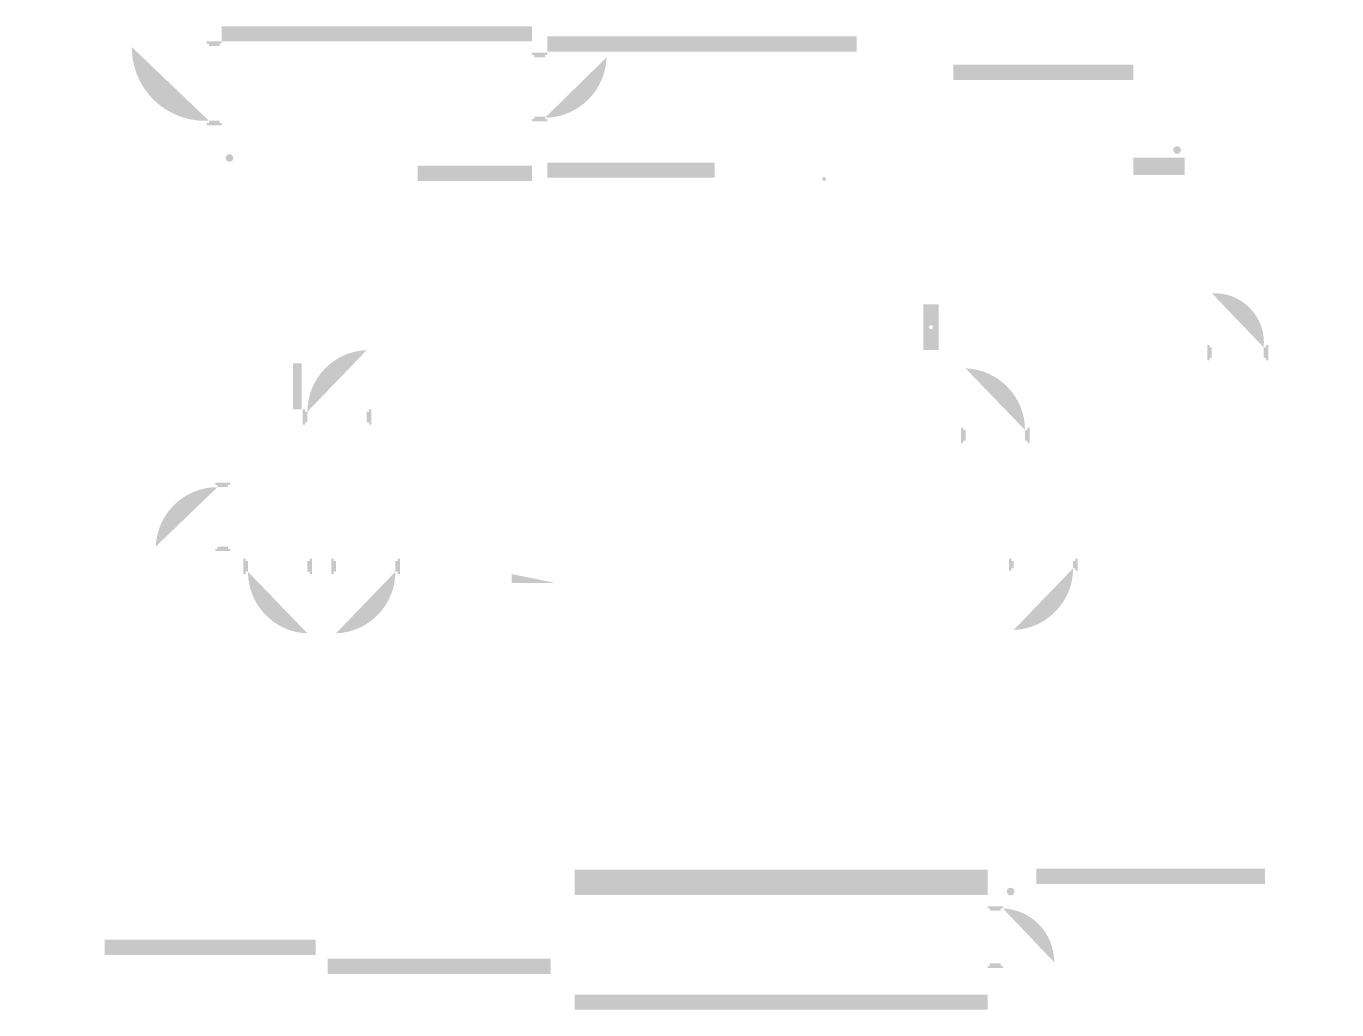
# Model space of a CAD drawing. Header units: inches. Extents: x -55157 to -7160, y -122257 to -52101.
# Drawn here: x -53835 to -36635, y -65011 to -52101 of the extents above; entities that cross this region are included whole.
import ezdxf

# ---------------------------------------------------------------- set-up
doc = ezdxf.new("R2010")
doc.units = ezdxf.units.IN
doc.header["$LTSCALE"] = 50
doc.header["$MEASUREMENT"] = 0
doc.layers.add('07-DIM WAL', color=5, linetype='Continuous')

msp = doc.modelspace()

# ---------------------------------------------------------------- hatches: boundary and pattern name
at = {"layer": '07-DIM WAL'}
h = msp.add_hatch(dxfattribs=at)
h.set_pattern_fill('ANSI31', color=8)
edge = h.paths.add_edge_path()
edge.add_line((-51267.686, -52101.457), (-51267.686, -52301.457))
edge = h.paths.add_edge_path()
edge.add_line((-52504.967, -53931.457), (-51467.686, -53931.457))
edge = h.paths.add_edge_path()
edge.add_line((-51267.686, -53931.457), (-50964.967, -53931.457))
edge = h.paths.add_edge_path()
edge.add_line((-49504.967, -53931.457), (-48697.686, -53931.457))
edge = h.paths.add_edge_path()
edge.add_line((-47197.686, -57571.457), (-47197.686, -53350.457))
edge = h.paths.add_edge_path()
edge.add_line((-48697.686, -54131.457), (-48697.686, -53931.457))
edge = h.paths.add_edge_path()
edge.add_line((-47197.686, -52450.457), (-47197.686, -52101.457))
edge = h.paths.add_edge_path()
edge.add_line((-46997.686, -52101.457), (-47197.686, -52101.457))
edge = h.paths.add_edge_path()
edge.add_line((-51467.686, -52101.457), (-51467.686, -52301.457))
edge = h.paths.add_edge_path()
edge.add_line((-51397.686, -54131.457), (-50964.967, -54131.457))
edge = h.paths.add_edge_path()
edge.add_line((-49504.967, -54131.457), (-49304.967, -54131.457))
edge = h.paths.add_edge_path()
edge.add_line((-49089.686, -54131.457), (-48697.686, -54131.457))
edge = h.paths.add_edge_path()
edge.add_line((-47197.686, -57571.457), (-46636.686, -57571.457))
edge = h.paths.add_edge_path()
edge.add_line((-46997.686, -57351.457), (-46997.686, -53350.457))
edge = h.paths.add_edge_path()
edge.add_line((-44797.686, -54091.457), (-44797.686, -53891.457))
edge = h.paths.add_edge_path()
edge.add_line((-46997.686, -52450.457), (-46997.686, -52101.457))
edge = h.paths.add_edge_path()
edge.add_line((-41861.686, -57351.457), (-41861.686, -54091.457))
edge = h.paths.add_edge_path()
edge.add_line((-43027.686, -54091.457), (-43027.686, -53891.457))
edge = h.paths.add_edge_path()
edge.add_line((-41861.686, -53481.457), (-41861.686, -52436.457))
edge = h.paths.add_edge_path()
edge.add_line((-44707.686, -53891.457), (-44707.686, -52436.457))
edge = h.paths.add_edge_path()
edge.add_line((-49089.686, -57331.457), (-49089.686, -54131.457))
edge = h.paths.add_edge_path()
edge.add_line((-49304.967, -54131.457), (-49504.967, -54131.457))
edge = h.paths.add_edge_path()
edge.add_line((-50964.967, -54131.457), (-52304.967, -54131.457))
edge = h.paths.add_edge_path()
edge.add_line((-52304.967, -54131.457), (-52304.967, -57131.457))
edge = h.paths.add_edge_path()
edge.add_line((-53834.967, -57131.457), (-52504.967, -57131.457))
edge = h.paths.add_edge_path()
edge.add_line((-52304.967, -57131.457), (-50334.967, -57131.457))
edge = h.paths.add_edge_path()
edge.add_line((-49304.967, -57331.457), (-49304.967, -54131.457))
edge = h.paths.add_edge_path()
edge.add_line((-49504.967, -54131.457), (-49504.967, -53931.457))
edge = h.paths.add_edge_path()
edge.add_line((-52504.967, -53931.457), (-52504.967, -57131.457))
edge = h.paths.add_edge_path()
edge.add_line((-53634.967, -57331.457), (-51354.967, -57331.457))
edge = h.paths.add_edge_path()
edge.add_line((-51154.967, -57331.457), (-49089.686, -57331.457))
edge = h.paths.add_edge_path()
edge.add_line((-53634.967, -57331.457), (-53634.967, -59091.457))
edge = h.paths.add_edge_path()
edge.add_line((-51354.967, -59091.457), (-51354.967, -58991.457))
edge = h.paths.add_edge_path()
edge.add_line((-51354.967, -58091.457), (-51354.967, -57331.457))
edge = h.paths.add_edge_path()
edge.add_line((-51154.967, -59091.457), (-51154.967, -58991.457))
edge = h.paths.add_edge_path()
edge.add_line((-51154.967, -58091.457), (-51154.967, -57331.457))
edge = h.paths.add_edge_path()
edge.add_line((-50034.967, -59291.457), (-50084.967, -59291.457))
edge = h.paths.add_edge_path()
edge.add_line((-50984.967, -59291.457), (-53634.967, -59291.457))
edge = h.paths.add_edge_path()
edge.add_line((-53634.967, -59291.457), (-53634.967, -62931.457))
edge = h.paths.add_edge_path()
edge.add_line((-53634.967, -63031.457), (-53634.967, -64091.457))
edge = h.paths.add_edge_path()
edge.add_line((-52914.967, -62931.457), (-52914.967, -63031.457))
edge = h.paths.add_edge_path()
edge.add_line((-53634.967, -64091.457), (-52804.967, -64091.457))
edge = h.paths.add_edge_path()
edge.add_line((-50034.967, -64541.457), (-50034.967, -59291.457))
edge = h.paths.add_edge_path()
edge.add_line((-49879.967, -59091.457), (-50084.967, -59091.457))
edge = h.paths.add_edge_path()
edge.add_line((-50984.967, -59091.457), (-51154.967, -59091.457))
edge = h.paths.add_edge_path()
edge.add_line((-51354.967, -59091.457), (-53634.967, -59091.457))
edge = h.paths.add_edge_path()
edge.add_line((-53834.967, -57131.457), (-53834.967, -64291.457))
edge = h.paths.add_edge_path()
edge.add_line((-53834.967, -64291.457), (-52804.967, -64291.457))
edge = h.paths.add_edge_path()
edge.add_line((-49879.967, -64541.457), (-49879.967, -59291.457))
edge = h.paths.add_edge_path()
edge.add_line((-47464.967, -59291.457), (-48929.967, -59291.457))
edge = h.paths.add_edge_path()
edge.add_line((-49829.967, -59291.457), (-49879.967, -59291.457))
edge = h.paths.add_edge_path()
edge.add_line((-46949.564, -64341.457), (-46634.967, -64341.457))
edge = h.paths.add_edge_path()
edge.add_line((-46834.967, -63571.457), (-46634.967, -63571.457))
edge = h.paths.add_edge_path()
edge.add_line((-46834.967, -65011.457), (-46834.967, -64541.457))
edge = h.paths.add_edge_path()
edge.add_line((-46834.967, -63571.457), (-46834.967, -63521.457))
edge = h.paths.add_edge_path()
edge.add_line((-46879.967, -63121.457), (-46879.967, -59411.457))
edge = h.paths.add_edge_path()
edge.add_line((-46634.967, -59091.457), (-48929.967, -59091.457))
edge = h.paths.add_edge_path()
edge.add_line((-49829.967, -59091.457), (-50034.967, -59091.457))
edge = h.paths.add_edge_path()
edge.add_line((-50034.967, -64541.457), (-49879.967, -64541.457))
edge = h.paths.add_edge_path()
edge.add_line((-46949.564, -64541.457), (-46834.967, -64541.457))
edge = h.paths.add_edge_path()
edge.add_line((-46634.967, -64986.457), (-46634.967, -64341.457))
edge = h.paths.add_edge_path()
edge.add_line((-46634.967, -63571.457), (-46634.967, -59091.457))
edge = h.paths.add_edge_path()
edge.add_line((-41215.967, -64986.457), (-41215.967, -64461.457))
edge = h.paths.add_edge_path()
edge.add_line((-41215.967, -63651.457), (-41215.967, -59091.457))
edge = h.paths.add_edge_path()
edge.add_line((-41015.967, -65011.457), (-41015.967, -64786.457))
edge = h.paths.add_edge_path()
edge.add_line((-41015.967, -63651.457), (-41015.967, -63359.457))
edge = h.paths.add_edge_path()
edge.add_line((-41015.967, -63159.457), (-41015.967, -59246.457))
edge = h.paths.add_edge_path()
edge.add_line((-36798.967, -63159.457), (-36798.967, -56486.457))
edge = h.paths.add_edge_path()
edge.add_line((-36798.967, -64586.457), (-36798.967, -63359.457))
edge = h.paths.add_edge_path()
edge.add_line((-36868.967, -56286.457), (-36868.967, -54027.457))
edge = h.paths.add_edge_path()
edge.add_line((-38434.967, -56286.457), (-38434.967, -52606.457))
edge = h.paths.add_edge_path()
edge.add_line((-38630.967, -56616.457), (-38630.967, -54056.457))
edge = h.paths.add_edge_path()
edge.add_line((-41666.967, -57371.457), (-41666.967, -52236.457))
edge = h.paths.add_edge_path()
edge.add_line((-44514.967, -57571.457), (-44514.967, -57351.457))
edge = h.paths.add_edge_path()
edge.add_line((-39719.967, -59091.457), (-39719.967, -57571.457))
edge = h.paths.add_edge_path()
edge.add_line((-39804.967, -59091.457), (-39804.967, -57571.457))
edge = h.paths.add_edge_path()
edge.add_line((-36634.967, -64786.457), (-36634.967, -53827.457))
edge = h.paths.add_edge_path()
edge.add_line((-46834.967, -65011.457), (-46634.967, -65011.457))
edge = h.paths.add_edge_path()
edge.add_line((-41215.967, -59091.457), (-40934.967, -59091.457))
edge = h.paths.add_edge_path()
edge.add_line((-40034.967, -59091.457), (-39804.967, -59091.457))
edge = h.paths.add_edge_path()
edge.add_line((-39719.967, -59091.457), (-38434.967, -59091.457))
edge = h.paths.add_edge_path()
edge.add_line((-44514.967, -57571.457), (-41566.967, -57571.457))
edge = h.paths.add_edge_path()
edge.add_line((-40666.967, -57571.457), (-39804.967, -57571.457))
edge = h.paths.add_edge_path()
edge.add_line((-39719.967, -57571.457), (-38434.967, -57571.457))
edge = h.paths.add_edge_path()
edge.add_line((-44514.967, -57351.457), (-41860.967, -57351.457))
edge = h.paths.add_edge_path()
edge.add_line((-44797.686, -54091.457), (-44027.686, -54091.457))
edge = h.paths.add_edge_path()
edge.add_line((-43027.686, -54091.457), (-41860.967, -54091.457))
edge = h.paths.add_edge_path()
edge.add_line((-44797.686, -53891.457), (-44027.686, -53891.457))
edge = h.paths.add_edge_path()
edge.add_line((-43027.686, -53891.457), (-42877.686, -53891.457))
edge = h.paths.add_edge_path()
edge.add_line((-47197.686, -52450.457), (-46997.686, -52450.457))
edge = h.paths.add_edge_path()
edge.add_line((-42937.686, -52236.457), (-41666.967, -52236.457))
edge = h.paths.add_edge_path()
edge.add_line((-41666.967, -57371.457), (-41566.967, -57371.457))
edge = h.paths.add_edge_path()
edge.add_line((-40666.967, -57371.457), (-38434.967, -57371.457))
edge = h.paths.add_edge_path()
edge.add_line((-39306.967, -52806.457), (-38630.967, -52806.457))
edge = h.paths.add_edge_path()
edge.add_line((-39306.967, -52606.457), (-38434.967, -52606.457))
edge = h.paths.add_edge_path()
edge.add_line((-38434.967, -56486.457), (-38334.967, -56486.457))
edge = h.paths.add_edge_path()
edge.add_line((-37534.967, -56486.457), (-36798.967, -56486.457))
edge = h.paths.add_edge_path()
edge.add_line((-38434.967, -56286.457), (-38334.967, -56286.457))
edge = h.paths.add_edge_path()
edge.add_line((-37534.967, -56286.457), (-36868.967, -56286.457))
edge = h.paths.add_edge_path()
edge.add_line((-37794.967, -54027.457), (-36868.967, -54027.457))
edge = h.paths.add_edge_path()
edge.add_line((-37794.967, -53827.457), (-36634.967, -53827.457))
edge = h.paths.add_edge_path()
edge.add_line((-41015.967, -59246.457), (-40934.967, -59246.457))
edge = h.paths.add_edge_path()
edge.add_line((-40034.967, -59246.457), (-38434.967, -59246.457))
edge = h.paths.add_edge_path()
edge.add_line((-41015.967, -63159.457), (-40575.967, -63159.457))
edge = h.paths.add_edge_path()
edge.add_line((-37576.054, -63159.457), (-36798.967, -63159.457))
edge = h.paths.add_edge_path()
edge.add_line((-41015.967, -63359.457), (-40575.967, -63359.457))
edge = h.paths.add_edge_path()
edge.add_line((-37576.054, -63359.457), (-36798.967, -63359.457))
edge = h.paths.add_edge_path()
edge.add_line((-41015.967, -64586.457), (-36798.967, -64586.457))
edge = h.paths.add_edge_path()
edge.add_line((-41015.967, -64786.457), (-36634.967, -64786.457))
edge = h.paths.add_edge_path()
edge.add_line((-46997.686, -53350.457), (-47197.686, -53350.457))
edge = h.paths.add_edge_path()
edge.add_line((-46997.686, -52450.457), (-47197.686, -52450.457))
edge = h.paths.add_edge_path()
edge.add_line((-50984.967, -59091.457), (-50084.967, -59091.457))
edge = h.paths.add_edge_path()
edge.add_line((-50084.967, -59091.457), (-50084.967, -59291.457))
edge = h.paths.add_edge_path()
edge.add_line((-50084.967, -59291.457), (-50984.967, -59291.457))
edge = h.paths.add_edge_path()
edge.add_line((-50984.967, -59291.457), (-50984.967, -59091.457))
h.paths.add_polyline_path([(-50984.967, -59291.457), (-50954.967, -59291.457), (-50954.967, -59261.457), (-50924.967, -59261.457), (-50924.967, -59121.457), (-50954.967, -59121.457), (-50954.967, -59091.457), (-50984.967, -59091.457)])
edge = h.paths.add_edge_path()
edge.add_line((-50084.967, -59291.457), (-50084.967, -59091.457))
h.paths.add_polyline_path([(-50084.967, -59291.457), (-50114.967, -59291.457), (-50114.967, -59261.457), (-50144.967, -59261.457), (-50144.967, -59121.457), (-50114.967, -59121.457), (-50114.967, -59091.457), (-50084.967, -59091.457)])
edge = h.paths.add_edge_path()
edge.add_line((-50144.967, -59261.457), (-50144.967, -60071.457))
edge = h.paths.add_edge_path()
edge.add_line((-50174.967, -59261.457), (-50174.967, -60070.902))
edge = h.paths.add_edge_path()
edge.add_arc((-50114.967, -59261.457), 810, 180, 267.8774486)
edge = h.paths.add_edge_path()
edge.add_line((-50144.967, -59261.457), (-50174.967, -59261.457))
edge = h.paths.add_edge_path()
edge.add_line((-50144.967, -60071.457), (-50174.967, -60071.457))
edge = h.paths.add_edge_path()
edge.add_line((-50084.967, -59291.457), (-50084.967, -59091.457))
edge = h.paths.add_edge_path()
edge.add_line((-50984.967, -59291.457), (-50984.967, -59091.457))
edge = h.paths.add_edge_path()
edge.add_line((-48929.967, -59091.457), (-49829.967, -59091.457))
edge = h.paths.add_edge_path()
edge.add_line((-49829.967, -59091.457), (-49829.967, -59291.457))
edge = h.paths.add_edge_path()
edge.add_line((-49829.967, -59291.457), (-48929.967, -59291.457))
edge = h.paths.add_edge_path()
edge.add_line((-48929.967, -59291.457), (-48929.967, -59091.457))
h.paths.add_polyline_path([(-48929.967, -59291.457), (-48959.967, -59291.457), (-48959.967, -59261.457), (-48989.967, -59261.457), (-48989.967, -59121.457), (-48959.967, -59121.457), (-48959.967, -59091.457), (-48929.967, -59091.457)])
edge = h.paths.add_edge_path()
edge.add_line((-49829.967, -59291.457), (-49829.967, -59091.457))
h.paths.add_polyline_path([(-49829.967, -59291.457), (-49799.967, -59291.457), (-49799.967, -59261.457), (-49769.967, -59261.457), (-49769.967, -59121.457), (-49799.967, -59121.457), (-49799.967, -59091.457), (-49829.967, -59091.457)])
edge = h.paths.add_edge_path()
edge.add_line((-49769.967, -59261.457), (-49769.967, -60071.457))
edge = h.paths.add_edge_path()
edge.add_line((-49739.967, -59261.457), (-49739.967, -60070.902))
edge = h.paths.add_edge_path()
edge.add_arc((-49799.967, -59261.457), 810, 272.1225514, 360)
edge = h.paths.add_edge_path()
edge.add_line((-49769.967, -59261.457), (-49739.967, -59261.457))
edge = h.paths.add_edge_path()
edge.add_line((-49769.967, -60071.457), (-49739.967, -60071.457))
edge = h.paths.add_edge_path()
edge.add_line((-49829.967, -59291.457), (-49829.967, -59091.457))
edge = h.paths.add_edge_path()
edge.add_line((-48929.967, -59291.457), (-48929.967, -59091.457))
edge = h.paths.add_edge_path()
edge.add_line((-51154.967, -58091.457), (-51154.967, -58991.457))
edge = h.paths.add_edge_path()
edge.add_line((-51154.967, -58991.457), (-51354.967, -58991.457))
edge = h.paths.add_edge_path()
edge.add_line((-51354.967, -58991.457), (-51354.967, -58091.457))
edge = h.paths.add_edge_path()
edge.add_line((-51354.967, -58091.457), (-51154.967, -58091.457))
h.paths.add_polyline_path([(-51354.967, -58091.457), (-51354.967, -58121.457), (-51324.967, -58121.457), (-51324.967, -58151.457), (-51184.967, -58151.457), (-51184.967, -58121.457), (-51154.967, -58121.457), (-51154.967, -58091.457)])
edge = h.paths.add_edge_path()
edge.add_line((-51354.967, -58991.457), (-51154.967, -58991.457))
h.paths.add_polyline_path([(-51354.967, -58991.457), (-51354.967, -58961.457), (-51324.967, -58961.457), (-51324.967, -58931.457), (-51184.967, -58931.457), (-51184.967, -58961.457), (-51154.967, -58961.457), (-51154.967, -58991.457)])
edge = h.paths.add_edge_path()
edge.add_line((-51324.967, -58931.457), (-52134.967, -58931.457))
edge = h.paths.add_edge_path()
edge.add_line((-51324.967, -58901.457), (-52134.411, -58901.457))
edge = h.paths.add_edge_path()
edge.add_arc((-51324.967, -58961.457), 810, 90, 177.8774486)
edge = h.paths.add_edge_path()
edge.add_line((-51324.967, -58931.457), (-51324.967, -58901.457))
edge = h.paths.add_edge_path()
edge.add_line((-52134.967, -58931.457), (-52134.967, -58901.457))
edge = h.paths.add_edge_path()
edge.add_line((-51354.967, -58991.457), (-51154.967, -58991.457))
edge = h.paths.add_edge_path()
edge.add_line((-51354.967, -58091.457), (-51154.967, -58091.457))
edge = h.paths.add_edge_path()
edge.add_line((-50204.967, -57331.457), (-49304.967, -57331.457))
edge = h.paths.add_edge_path()
edge.add_line((-49304.967, -57331.457), (-49304.967, -57131.457))
edge = h.paths.add_edge_path()
edge.add_line((-49304.967, -57131.457), (-50204.967, -57131.457))
edge = h.paths.add_edge_path()
edge.add_line((-50204.967, -57131.457), (-50204.967, -57331.457))
h.paths.add_polyline_path([(-50204.967, -57131.457), (-50174.967, -57131.457), (-50174.967, -57161.457), (-50144.967, -57161.457), (-50144.967, -57301.457), (-50174.967, -57301.457), (-50174.967, -57331.457), (-50204.967, -57331.457)])
edge = h.paths.add_edge_path()
edge.add_line((-49304.967, -57131.457), (-49304.967, -57331.457))
h.paths.add_polyline_path([(-49304.967, -57131.457), (-49334.967, -57131.457), (-49334.967, -57161.457), (-49364.967, -57161.457), (-49364.967, -57301.457), (-49334.967, -57301.457), (-49334.967, -57331.457), (-49304.967, -57331.457)])
edge = h.paths.add_edge_path()
edge.add_line((-49364.967, -57161.457), (-49364.967, -56351.457))
edge = h.paths.add_edge_path()
edge.add_line((-49394.967, -57161.457), (-49394.967, -56352.013))
edge = h.paths.add_edge_path()
edge.add_arc((-49334.967, -57161.457), 810, 92.1225514, 180)
edge = h.paths.add_edge_path()
edge.add_line((-49364.967, -57161.457), (-49394.967, -57161.457))
edge = h.paths.add_edge_path()
edge.add_line((-49364.967, -56351.457), (-49394.967, -56351.457))
edge = h.paths.add_edge_path()
edge.add_line((-50204.967, -57131.457), (-50204.967, -57331.457))
edge = h.paths.add_edge_path()
edge.add_line((-40034.967, -59091.457), (-40934.967, -59091.457))
edge = h.paths.add_edge_path()
edge.add_line((-40934.967, -59091.457), (-40934.967, -59246.457))
edge = h.paths.add_edge_path()
edge.add_line((-40934.967, -59246.457), (-40034.967, -59246.457))
edge = h.paths.add_edge_path()
edge.add_line((-40034.967, -59246.457), (-40034.967, -59091.457))
h.paths.add_polyline_path([(-40034.967, -59246.457), (-40064.967, -59246.457), (-40064.967, -59216.457), (-40094.967, -59216.457), (-40094.967, -59121.457), (-40064.967, -59121.457), (-40064.967, -59091.457), (-40034.967, -59091.457)])
edge = h.paths.add_edge_path()
edge.add_line((-40934.967, -59246.457), (-40934.967, -59091.457))
h.paths.add_polyline_path([(-40934.967, -59246.457), (-40904.967, -59246.457), (-40904.967, -59216.457), (-40874.967, -59216.457), (-40874.967, -59121.457), (-40904.967, -59121.457), (-40904.967, -59091.457), (-40934.967, -59091.457)])
edge = h.paths.add_edge_path()
edge.add_line((-40874.967, -59216.457), (-40874.967, -60026.457))
edge = h.paths.add_edge_path()
edge.add_line((-40844.967, -59216.457), (-40844.967, -60025.902))
edge = h.paths.add_edge_path()
edge.add_arc((-40904.967, -59216.457), 810, 272.1225514, 360)
edge = h.paths.add_edge_path()
edge.add_line((-40874.967, -59216.457), (-40844.967, -59216.457))
edge = h.paths.add_edge_path()
edge.add_line((-40874.967, -60026.457), (-40844.967, -60026.457))
edge = h.paths.add_edge_path()
edge.add_line((-40934.967, -59246.457), (-40934.967, -59091.457))
edge = h.paths.add_edge_path()
edge.add_line((-40034.967, -59246.457), (-40034.967, -59091.457))
edge = h.paths.add_edge_path()
edge.add_line((-38434.967, -56486.457), (-38434.967, -56616.457))
edge = h.paths.add_edge_path()
edge.add_line((-38434.967, -59246.457), (-38434.967, -59091.457))
edge = h.paths.add_edge_path()
edge.add_line((-37534.967, -56486.457), (-38334.967, -56486.457))
edge = h.paths.add_edge_path()
edge.add_line((-38334.967, -56486.457), (-38334.967, -56286.457))
edge = h.paths.add_edge_path()
edge.add_line((-38334.967, -56286.457), (-37534.967, -56286.457))
edge = h.paths.add_edge_path()
edge.add_line((-37534.967, -56286.457), (-37534.967, -56486.457))
h.paths.add_polyline_path([(-37534.967, -56286.457), (-37564.967, -56286.457), (-37564.967, -56316.457), (-37594.967, -56316.457), (-37594.967, -56456.457), (-37564.967, -56456.457), (-37564.967, -56486.457), (-37534.967, -56486.457)])
edge = h.paths.add_edge_path()
edge.add_line((-38334.967, -56286.457), (-38334.967, -56486.457))
h.paths.add_polyline_path([(-38334.967, -56286.457), (-38304.967, -56286.457), (-38304.967, -56316.457), (-38274.967, -56316.457), (-38274.967, -56456.457), (-38304.967, -56456.457), (-38304.967, -56486.457), (-38334.967, -56486.457)])
edge = h.paths.add_edge_path()
edge.add_line((-38274.967, -56316.457), (-38274.967, -55606.457))
edge = h.paths.add_edge_path()
edge.add_line((-38244.967, -56316.457), (-38244.967, -55607.013))
edge = h.paths.add_edge_path()
edge.add_arc((-38237.483, -56251.696), 645.771, 354.2443713, 453.3276378)
edge = h.paths.add_edge_path()
edge.add_line((-38274.967, -56316.457), (-38244.967, -56316.457))
edge = h.paths.add_edge_path()
edge.add_line((-38274.967, -55606.457), (-38244.967, -55606.457))
edge = h.paths.add_edge_path()
edge.add_line((-38334.967, -56286.457), (-38334.967, -56486.457))
edge = h.paths.add_edge_path()
edge.add_line((-37534.967, -56286.457), (-37534.967, -56486.457))
edge = h.paths.add_edge_path()
edge.add_line((-40575.967, -63159.457), (-40575.967, -63359.457))
edge = h.paths.add_edge_path()
edge.add_line((-37576.054, -63359.457), (-37576.054, -63159.457))
edge = h.paths.add_edge_path()
edge.add_line((-40575.967, -63359.457), (-40575.967, -63159.457))
edge = h.paths.add_edge_path()
edge.add_line((-38434.967, -57371.457), (-38630.967, -57371.457))
edge = h.paths.add_edge_path()
edge.add_line((-38630.967, -56616.457), (-38434.967, -56616.457))
edge = h.paths.add_edge_path()
edge.add_line((-38630.967, -57371.457), (-38434.967, -57371.457))
edge = h.paths.add_edge_path()
edge.add_line((-38630.967, -57371.457), (-38434.967, -57371.457))
edge = h.paths.add_edge_path()
edge.add_line((-38630.967, -56616.457), (-38434.967, -56616.457))
edge = h.paths.add_edge_path()
edge.add_line((-38630.967, -56616.457), (-38434.967, -56616.457))
edge = h.paths.add_edge_path()
edge.add_line((-38434.967, -57371.457), (-38434.967, -57571.457))
edge = h.paths.add_edge_path()
edge.add_line((-40666.967, -57571.457), (-41566.967, -57571.457))
edge = h.paths.add_edge_path()
edge.add_line((-41566.967, -57571.457), (-41566.967, -57371.457))
edge = h.paths.add_edge_path()
edge.add_line((-41566.967, -57371.457), (-40666.967, -57371.457))
edge = h.paths.add_edge_path()
edge.add_line((-40666.967, -57371.457), (-40666.967, -57571.457))
h.paths.add_polyline_path([(-40666.967, -57371.457), (-40696.967, -57371.457), (-40696.967, -57401.457), (-40726.967, -57401.457), (-40726.967, -57541.457), (-40696.967, -57541.457), (-40696.967, -57571.457), (-40666.967, -57571.457)])
edge = h.paths.add_edge_path()
edge.add_line((-41566.967, -57371.457), (-41566.967, -57571.457))
h.paths.add_polyline_path([(-41566.967, -57371.457), (-41536.967, -57371.457), (-41536.967, -57401.457), (-41506.967, -57401.457), (-41506.967, -57541.457), (-41536.967, -57541.457), (-41536.967, -57571.457), (-41566.967, -57571.457)])
edge = h.paths.add_edge_path()
edge.add_line((-41506.967, -57401.457), (-41506.967, -56591.457))
edge = h.paths.add_edge_path()
edge.add_line((-41476.967, -57401.457), (-41476.967, -56592.013))
edge = h.paths.add_edge_path()
edge.add_arc((-41536.967, -57401.457), 810, 0, 87.8774486)
edge = h.paths.add_edge_path()
edge.add_line((-41506.967, -57401.457), (-41476.967, -57401.457))
edge = h.paths.add_edge_path()
edge.add_line((-41506.967, -56591.457), (-41476.967, -56591.457))
edge = h.paths.add_edge_path()
edge.add_line((-41566.967, -57371.457), (-41566.967, -57571.457))
edge = h.paths.add_edge_path()
edge.add_line((-40666.967, -57371.457), (-40666.967, -57571.457))
edge = h.paths.add_edge_path()
edge.add_line((-44027.686, -54091.457), (-44027.686, -53891.457))
edge = h.paths.add_edge_path()
edge.add_line((-44797.686, -54091.457), (-44797.686, -53891.457))
edge = h.paths.add_edge_path()
edge.add_line((-44797.686, -54091.457), (-44797.686, -53891.457))
edge = h.paths.add_edge_path()
edge.add_line((-43027.686, -53891.457), (-44027.686, -53891.457))
edge = h.paths.add_edge_path()
edge.add_line((-44027.686, -53891.457), (-44027.686, -54091.457))
edge = h.paths.add_edge_path()
edge.add_line((-44027.686, -54091.457), (-43027.686, -54091.457))
edge = h.paths.add_edge_path()
edge.add_line((-43027.686, -54091.457), (-43027.686, -53891.457))
edge = h.paths.add_edge_path()
edge.add_line((-43027.686, -54091.457), (-43027.686, -53891.457))
edge = h.paths.add_edge_path()
edge.add_line((-44027.686, -54091.457), (-44027.686, -53891.457))
edge = h.paths.add_edge_path()
edge.add_line((-47197.686, -52450.457), (-47197.686, -53350.457))
edge = h.paths.add_edge_path()
edge.add_line((-47197.686, -53350.457), (-46997.686, -53350.457))
edge = h.paths.add_edge_path()
edge.add_line((-46997.686, -53350.457), (-46997.686, -52450.457))
edge = h.paths.add_edge_path()
edge.add_line((-46997.686, -52450.457), (-47197.686, -52450.457))
h.paths.add_polyline_path([(-46997.686, -52450.457), (-46997.686, -52480.457), (-47027.686, -52480.457), (-47027.686, -52510.457), (-47167.686, -52510.457), (-47167.686, -52480.457), (-47197.686, -52480.457), (-47197.686, -52450.457)])
edge = h.paths.add_edge_path()
edge.add_line((-46997.686, -53350.457), (-47197.686, -53350.457))
h.paths.add_polyline_path([(-46997.686, -53350.457), (-46997.686, -53320.457), (-47027.686, -53320.457), (-47027.686, -53290.457), (-47167.686, -53290.457), (-47167.686, -53320.457), (-47197.686, -53320.457), (-47197.686, -53350.457)])
edge = h.paths.add_edge_path()
edge.add_line((-47027.686, -52510.457), (-46217.686, -52510.457))
edge = h.paths.add_edge_path()
edge.add_line((-47027.686, -52540.457), (-46218.241, -52540.457))
edge = h.paths.add_edge_path()
edge.add_arc((-47039.911, -52482.4), 822.149, 270.8520281, 358.0442688)
edge = h.paths.add_edge_path()
edge.add_line((-47027.686, -52510.457), (-47027.686, -52540.457))
edge = h.paths.add_edge_path()
edge.add_line((-46217.686, -52510.457), (-46217.686, -52540.457))
edge = h.paths.add_edge_path()
edge.add_line((-46997.686, -53350.457), (-47197.686, -53350.457))
edge = h.paths.add_edge_path()
edge.add_line((-46834.967, -63521.457), (-47394.967, -63521.457))
edge = h.paths.add_edge_path()
edge.add_line((-46879.967, -63121.457), (-47394.967, -63121.457))
edge = h.paths.add_edge_path()
edge.add_line((-47394.967, -63521.457), (-47394.967, -63121.457))
edge = h.paths.add_edge_path()
edge.add_line((-41215.967, -65011.457), (-41015.967, -65011.457))
edge = h.paths.add_edge_path()
edge.add_line((-46634.967, -65011.457), (-41215.967, -65011.457))
edge = h.paths.add_edge_path()
edge.add_line((-41215.967, -63651.457), (-41215.967, -64461.457))
edge = h.paths.add_edge_path()
edge.add_line((-41215.967, -64461.457), (-41015.967, -64461.457))
edge = h.paths.add_edge_path()
edge.add_line((-41015.967, -64461.457), (-41015.967, -63651.457))
edge = h.paths.add_edge_path()
edge.add_line((-41015.967, -63651.457), (-41215.967, -63651.457))
h.paths.add_polyline_path([(-41015.967, -63651.457), (-41015.967, -63681.457), (-41045.967, -63681.457), (-41045.967, -63711.457), (-41185.967, -63711.457), (-41185.967, -63681.457), (-41215.967, -63681.457), (-41215.967, -63651.457)])
edge = h.paths.add_edge_path()
edge.add_line((-41015.967, -64461.457), (-41215.967, -64461.457))
h.paths.add_polyline_path([(-41015.967, -64461.457), (-41015.967, -64431.457), (-41045.967, -64431.457), (-41045.967, -64401.457), (-41185.967, -64401.457), (-41185.967, -64431.457), (-41215.967, -64431.457), (-41215.967, -64461.457)])
edge = h.paths.add_edge_path()
edge.add_line((-41045.967, -64401.457), (-40344.967, -64401.457))
edge = h.paths.add_edge_path()
edge.add_line((-41045.967, -64371.457), (-40345.523, -64371.457))
edge = h.paths.add_edge_path()
edge.add_line((-41045.967, -64401.457), (-41045.967, -64371.457))
edge = h.paths.add_edge_path()
edge.add_line((-40344.967, -64401.457), (-40344.967, -64371.457))
edge = h.paths.add_edge_path()
edge.add_line((-41015.967, -64461.457), (-41215.967, -64461.457))
edge = h.paths.add_edge_path()
edge.add_line((-41015.967, -63651.457), (-41215.967, -63651.457))
edge = h.paths.add_edge_path()
edge.add_line((-46634.967, -64341.457), (-46834.967, -64341.457))
edge = h.paths.add_edge_path()
edge.add_line((-46834.967, -63571.457), (-46634.967, -63571.457))
edge = h.paths.add_edge_path()
edge.add_line((-46834.967, -64341.457), (-46634.967, -64341.457))
edge = h.paths.add_edge_path()
edge.add_line((-46834.967, -64341.457), (-46634.967, -64341.457))
edge = h.paths.add_edge_path()
edge.add_line((-46834.967, -63571.457), (-46634.967, -63571.457))
edge = h.paths.add_edge_path()
edge.add_line((-53634.967, -62931.457), (-52914.967, -62931.457))
edge = h.paths.add_edge_path()
edge.add_line((-53634.967, -63031.457), (-52914.967, -63031.457))
edge = h.paths.add_edge_path()
edge.add_line((-37794.967, -54027.457), (-37794.967, -53827.457))
edge = h.paths.add_edge_path()
edge.add_line((-37794.967, -53827.457), (-38434.967, -53827.457))
edge = h.paths.add_edge_path()
edge.add_line((-38434.967, -53627.457), (-38434.967, -53827.457))
edge = h.paths.add_edge_path()
edge.add_line((-38434.967, -54027.457), (-37794.967, -54027.457))
edge = h.paths.add_edge_path()
edge.add_line((-37794.967, -54027.457), (-37794.967, -53827.457))
edge = h.paths.add_edge_path()
edge.add_line((-37794.967, -54027.457), (-37794.967, -53827.457))
edge = h.paths.add_edge_path()
edge.add_line((-38434.967, -53827.457), (-38434.967, -53627.457))
edge = h.paths.add_edge_path()
edge.add_line((-49504.967, -53931.457), (-50964.967, -53931.457))
edge = h.paths.add_edge_path()
edge.add_line((-50964.967, -53931.457), (-50964.967, -54131.457))
edge = h.paths.add_edge_path()
edge.add_line((-50964.967, -54131.457), (-49504.967, -54131.457))
edge = h.paths.add_edge_path()
edge.add_line((-49504.967, -54131.457), (-49504.967, -53931.457))
edge = h.paths.add_edge_path()
edge.add_line((-49504.967, -54131.457), (-49504.967, -53931.457))
edge = h.paths.add_edge_path()
edge.add_line((-50964.967, -54131.457), (-50964.967, -53931.457))
edge = h.paths.add_edge_path()
edge.add_line((-52804.967, -64091.457), (-52804.967, -64291.457))
edge = h.paths.add_edge_path()
edge.add_line((-46949.564, -64341.457), (-46949.564, -64541.457))
edge = h.paths.add_edge_path()
edge.add_line((-39306.967, -52606.457), (-39306.967, -52806.457))
edge = h.paths.add_edge_path()
edge.add_line((-46636.686, -57571.457), (-46636.686, -57351.457))
edge = h.paths.add_edge_path()
edge.add_line((-46997.686, -57351.457), (-46636.686, -57351.457))
edge = h.paths.add_edge_path()
edge.add_line((-42877.686, -53891.457), (-42877.686, -53481.457))
edge = h.paths.add_edge_path()
edge.add_line((-47197.686, -56716.457), (-49089.686, -56716.457))
edge = h.paths.add_edge_path()
edge.add_line((-42877.686, -53481.457), (-41861.686, -53481.457))
edge = h.paths.add_edge_path()
edge.add_line((-51267.686, -52101.457), (-51467.686, -52101.457))
h.paths.add_polyline_path([(-51267.686, -52101.457), (-47197.686, -52101.457), (-47197.686, -52301.457), (-51267.686, -52301.457)])
h.paths.add_polyline_path([(-49826.108, -52109.338), (-48687.913, -52109.338), (-48687.913, -52299.894), (-49826.108, -52299.894)], flags=9)
edge = h.paths.add_edge_path()
edge.add_line((-51267.686, -52301.457), (-51467.686, -52301.457))
edge = h.paths.add_edge_path()
edge.add_line((-51267.686, -53401.457), (-51467.686, -53401.457))
edge = h.paths.add_edge_path()
edge.add_line((-51467.686, -53401.457), (-51467.686, -53931.457))
edge = h.paths.add_edge_path()
edge.add_line((-51267.686, -53401.457), (-51267.686, -53931.457))
edge = h.paths.add_edge_path()
edge.add_line((-51267.686, -53401.457), (-51267.686, -52301.457))
edge = h.paths.add_edge_path()
edge.add_line((-51467.686, -52301.457), (-51467.686, -53401.457))
h.paths.add_polyline_path([(-51467.686, -53401.457), (-51467.686, -53371.457), (-51437.686, -53371.457), (-51437.686, -53341.457), (-51297.686, -53341.457), (-51297.686, -53371.457), (-51267.686, -53371.457), (-51267.686, -53401.457)])
h.paths.add_polyline_path([(-51467.686, -52301.457), (-51467.686, -52331.457), (-51437.686, -52331.457), (-51437.686, -52361.457), (-51297.686, -52361.457), (-51297.686, -52331.457), (-51267.686, -52331.457), (-51267.686, -52301.457)])
edge = h.paths.add_edge_path()
edge.add_line((-51437.686, -52361.457), (-52447.686, -52361.457))
edge = h.paths.add_edge_path()
edge.add_line((-51437.686, -52391.457), (-52447.13, -52391.457))
edge = h.paths.add_edge_path()
edge.add_line((-51437.686, -52361.457), (-51437.686, -52391.457))
edge = h.paths.add_edge_path()
edge.add_line((-52447.686, -52361.457), (-52447.686, -52391.457))
edge = h.paths.add_edge_path()
edge.add_arc((-51488.849, -52383.957), 958.866, 179.5518428, 273.0586525)
edge = h.paths.add_edge_path()
edge.add_line((-42937.686, -52436.457), (-42937.686, -52236.457))
edge = h.paths.add_edge_path()
edge.add_line((-42937.686, -52436.457), (-41861.686, -52436.457))
h.paths.add_polyline_path([(-44827.686, -52436.457), (-42937.686, -52436.457), (-42937.686, -52236.457), (-44827.686, -52236.457)])
h.paths.add_polyline_path([(-44827.686, -52436.457), (-46997.686, -52436.457), (-46997.686, -52236.457), (-44827.686, -52236.457)])
h.paths.add_polyline_path([(-41666.967, -52806.457), (-39306.967, -52806.457), (-39306.967, -52606.457), (-41666.967, -52606.457)])
h.paths.add_polyline_path([(-44797.686, -54091.457), (-46997.686, -54091.457), (-46997.686, -53891.457), (-44797.686, -53891.457)])
edge = h.paths.add_edge_path()
edge.add_line((-38630.967, -53826.457), (-39304.967, -53826.457))
edge.add_line((-39304.967, -53826.457), (-39304.967, -54056.457))
edge.add_line((-39304.967, -54056.457), (-38630.967, -54056.457))
edge = h.paths.add_edge_path()
edge.add_line((-38630.967, -53826.457), (-38630.967, -52806.457))
edge = h.paths.add_edge_path()
edge.add_arc((-41042.948, -64378.957), 698.022, 359.3843649, 447.7847336)
edge = h.paths.add_edge_path()
edge.add_line((-41015.967, -64461.457), (-41015.967, -64586.457))
h.paths.add_polyline_path([(-40575.967, -63359.457), (-37576.054, -63359.457), (-37576.054, -63159.457), (-40575.967, -63159.457)])
h.paths.add_polyline_path([(-41215.967, -64811.457), (-46634.967, -64811.457), (-46634.967, -65011.457), (-41215.967, -65011.457)])
h.paths.add_polyline_path([(-41215.967, -63506.457), (-46634.967, -63506.457), (-46634.967, -63171.457), (-41215.967, -63171.457)])
h.paths.add_polyline_path([(-49879.967, -64541.457), (-46949.967, -64541.457), (-46949.967, -64341.457), (-49879.967, -64341.457)])
edge = h.paths.add_edge_path()
edge.add_line((-47464.967, -59291.457), (-47464.967, -59411.457))
edge.add_line((-47464.967, -59411.457), (-46879.967, -59411.457))
h.paths.add_polyline_path([(-46502.358, -52244.338), (-45368.33, -52244.338), (-45368.33, -52434.894), (-46502.358, -52434.894)], flags=9)
h.paths.add_polyline_path([(-44465.136, -52244.338), (-43338.191, -52244.338), (-43338.191, -52434.894), (-44465.136, -52434.894)], flags=9)
h.paths.add_polyline_path([(-41074.639, -52614.338), (-39941.167, -52614.338), (-39941.167, -52804.894), (-41074.639, -52804.894)], flags=9)
h.paths.add_polyline_path([(-38419.84, -53632.763), (-37360.952, -53632.763), (-37360.952, -53823.318), (-38419.84, -53823.318)], flags=9)
h.paths.add_polyline_path([(-39666.794, -63167.338), (-38531.238, -63167.338), (-38531.238, -63357.894), (-39666.794, -63357.894)], flags=9)
h.paths.add_polyline_path([(-44516.111, -64819.338), (-43380.139, -64819.338), (-43380.139, -65009.894), (-44516.111, -65009.894)], flags=9)
h.paths.add_polyline_path([(-49004.639, -64349.338), (-47870.75, -64349.338), (-47870.75, -64539.894), (-49004.639, -64539.894)], flags=9)
h.paths.add_polyline_path([(-52804.967, -64291.457), (-50034.967, -64291.457), (-50034.967, -64091.457), (-52804.967, -64091.457)])
h.paths.add_polyline_path([(-52009.639, -64099.338), (-50875.056, -64099.338), (-50875.056, -64289.894), (-52009.639, -64289.894)], flags=9)
h.paths.add_polyline_path([(-50817.417, -53939.338), (-49690.472, -53939.338), (-49690.472, -54129.894), (-50817.417, -54129.894)], flags=9)
edge = h.paths.add_edge_path()
edge.add_line((-50334.967, -57131.457), (-50334.967, -56526.457))
edge.add_line((-50334.967, -56526.457), (-50219.967, -56526.457))
edge.add_line((-50219.967, -56526.457), (-50219.967, -57131.457))
edge = h.paths.add_edge_path()
edge.add_line((-50219.967, -57131.457), (-50204.967, -57131.457))
h.paths.add_polyline_path([(-38416.507, -53489.302), (-37825.396, -53489.302), (-37825.396, -53686.524), (-38416.507, -53686.524)], flags=9)
edge = h.paths.add_edge_path()
edge.add_arc((-38730.967, -53726.457), 50, 0, 360)
edge = h.paths.add_edge_path()
edge.add_line((-38801.678, -53655.747), (-38660.256, -53797.168))
edge = h.paths.add_edge_path()
edge.add_line((-38801.678, -53797.168), (-38660.256, -53655.747))
edge = h.paths.add_edge_path()
edge.add_arc((-51167.686, -53831.457), 50, 0, 360)
edge = h.paths.add_edge_path()
edge.add_line((-51238.396, -53760.747), (-51096.975, -53902.168))
edge = h.paths.add_edge_path()
edge.add_line((-51238.396, -53902.168), (-51096.975, -53760.747))
edge = h.paths.add_edge_path()
edge.add_arc((-40915.967, -63459.457), 50, 0, 360)
edge = h.paths.add_edge_path()
edge.add_line((-40986.678, -63388.747), (-40845.256, -63530.168))
edge = h.paths.add_edge_path()
edge.add_line((-40986.678, -63530.168), (-40845.256, -63388.747))
h.paths.add_polyline_path([(-48697.686, -54131.457), (-47197.686, -54131.457), (-47197.686, -53931.457), (-48697.686, -53931.457)])
edge = h.paths.add_edge_path()
edge.add_arc((-41960.967, -56051.457), 25, 0, 360)
h.paths.add_polyline_path([(-42061.686, -56351.457), (-41861.686, -56351.457), (-41861.686, -55751.457), (-42061.686, -55751.457)])
edge = h.paths.add_edge_path()
edge.add_arc((-43362.686, -54106.457), 25, 0, 360)

doc.saveas('drawing.dxf')
